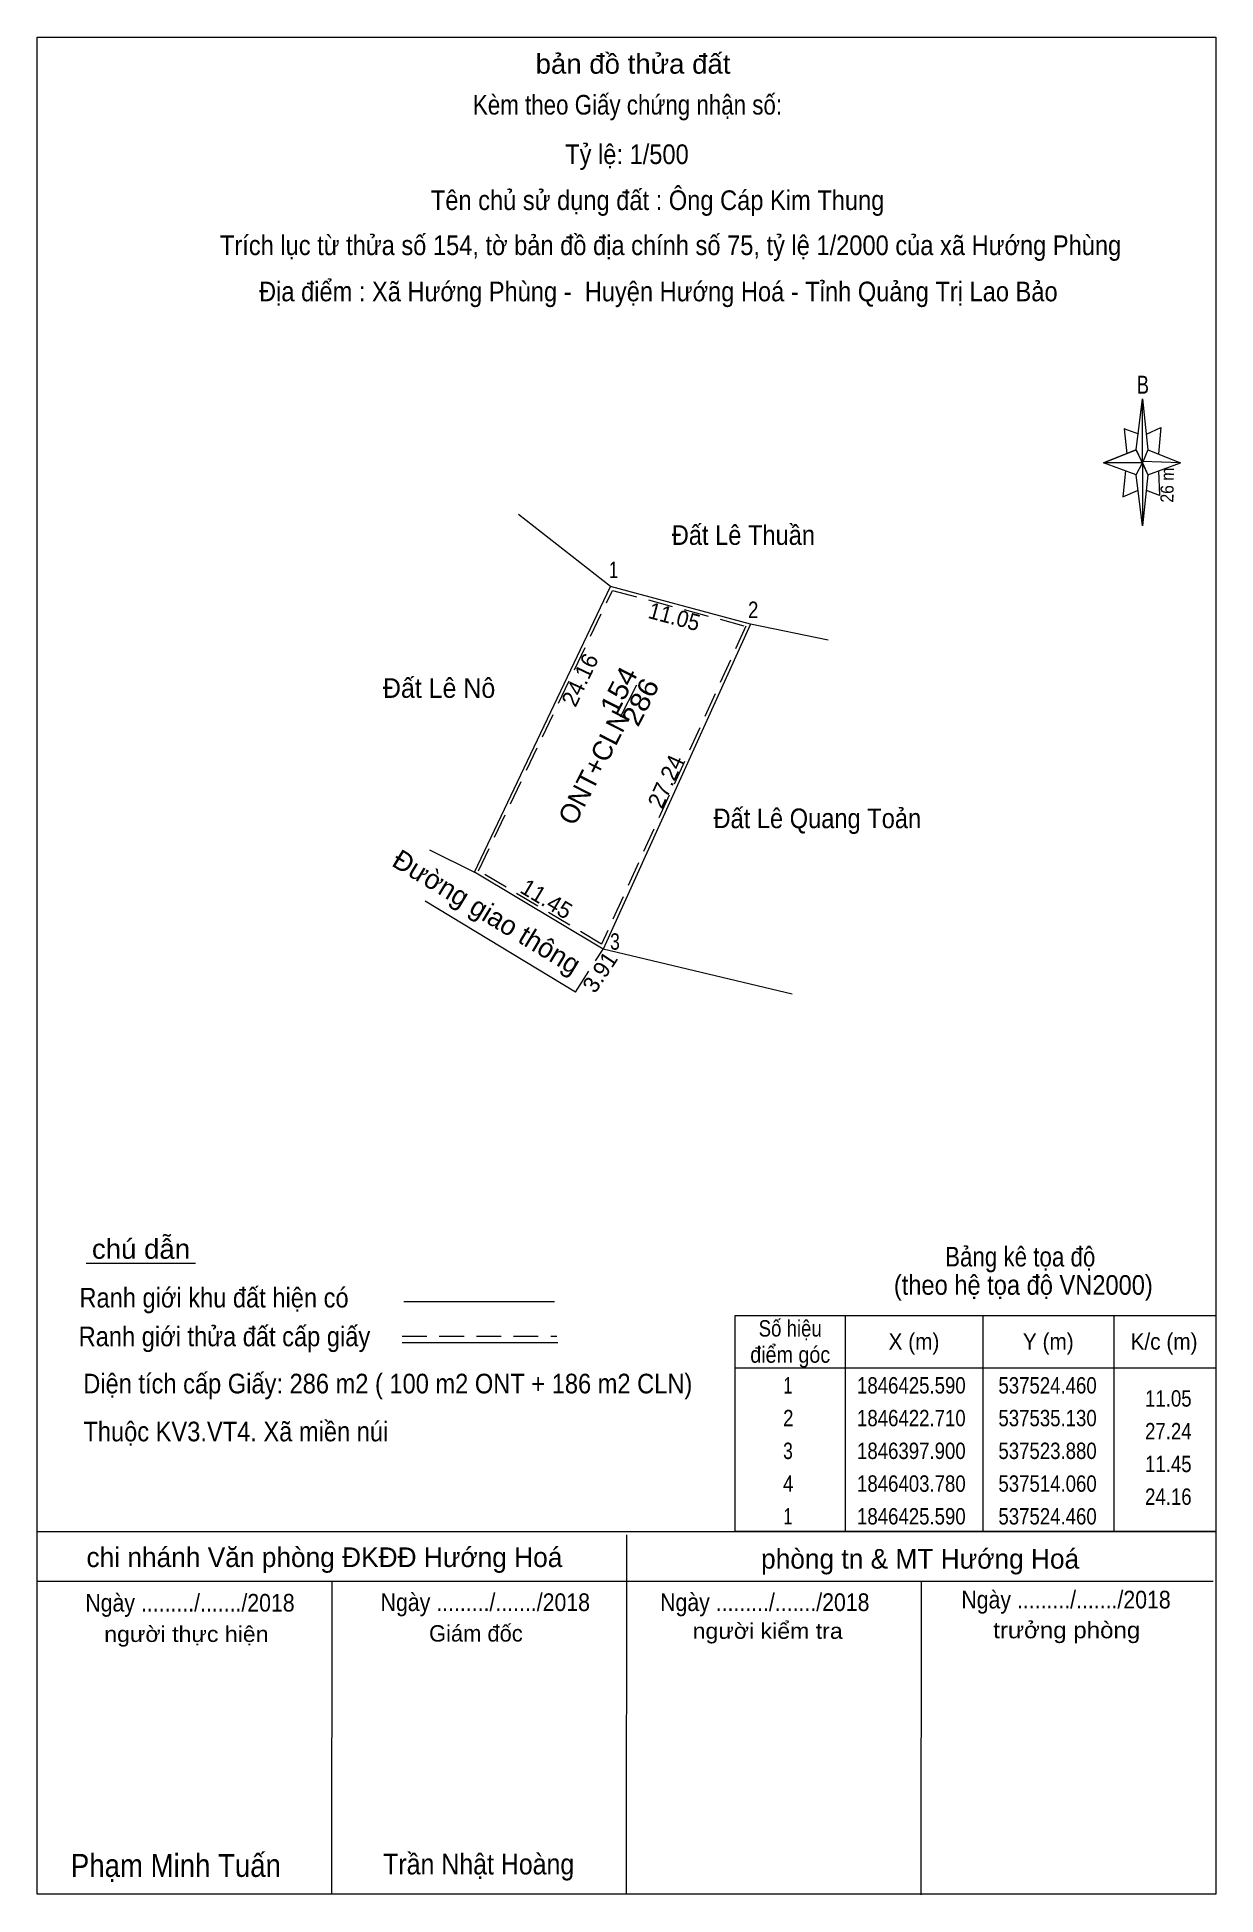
# Model space of a CAD drawing. Header units: metres. Extents: x 536922 to 537571, y 1846317 to 1846468.
# Drawn here: x 537480.7 to 537570.7, y 1846325.7 to 1846467.5 of the extents above; entities that cross this region are included whole.
import ezdxf
from ezdxf.enums import TextEntityAlignment as Align

# ---------------------------------------------------------------- set-up
doc = ezdxf.new("R2010")
doc.units = ezdxf.units.M
doc.header["$LTSCALE"] = 0.63
doc.linetypes.add('DOTTED', pattern=[1.5, 0.3, -1.2])
doc.linetypes.add('MEDIUM_DASHED', pattern=[4.5, 3, -1.5])
for name, color, linetype, lineweight in [('1', 7, 'DOTTED', 13), ('10', 7, 'Continuous', 13), ('11', 7, 'Continuous', 13), ('17', 7, 'Continuous', 13), ('6', 7, 'Continuous', 13), ('63', 7, 'Continuous', 13)]:
    doc.layers.add(name, color=color, linetype=linetype, lineweight=lineweight)

msp = doc.modelspace()

# ---------------------------------------------------------------- texts
at = {"layer": '11'}
for s, width, p in [('Đất Lê Thuần', 0.9, (537534.595, 1846428.76)), ('Đất Lê Nô', 0.95, (537511.36, 1846417.08)), ('Đất Lê Quang Toản', 0.9, (537540.24, 1846407.13))]:
    msp.add_text(s, height=1.5, dxfattribs=dict(at, width=width)).set_placement(p, align=Align.CENTER)
at = {"layer": '11', "width": 1.1}
for s, p in [('154', (537525.7432, 1846417.3084)), ('286', (537527.3906, 1846416.4234))]:
    msp.add_text(s, height=1.5, rotation=62.903, dxfattribs=at).set_placement(p, align=Align.CENTER)
at = {"layer": '11'}
for s, rotation, p in [('ONT+CLN', 62.903, (537523.8593, 1846411.4184)), ('Đường giao thông', 328.846, (537514.612, 1846400.0977))]:
    msp.add_text(s, height=1.5, rotation=rotation, dxfattribs=at).set_placement(p, align=Align.CENTER)
at = {"layer": '6'}
for s, height, width, p in [('bản đồ thửa đất', 1.5, 1.05, (537526.17, 1846464.74)), ('Kèm theo Giấy chứng nhận số:', 1.5, 0.85, (537525.745, 1846461.62)), ('Tỷ lệ: 1/500', 1.5, 0.9, (537525.705, 1846457.84)), ('Tên chủ sử dụng đất : Ông Cáp Kim Thung', 1.5, 0.9, (537528.045, 1846454.33)), ('Trích lục từ thửa số 154, tờ bản đồ địa chính số 75, tỷ lệ 1/2000 của xã Hướng Phùng', 1.5, 0.9, (537529.035, 1846450.89)), ('Địa điểm : Xã Hướng Phùng -  Huyện Hướng Hoá - Tỉnh Quảng Trị Lao Bảo', 1.5, 0.9, (537528.1, 1846447.36)), ('B', 1.378, 0.75, (537565.1, 1846440.3)), ('chú dẫn', 1.5, 1.05, (537488.6, 1846374.25)), ('Bảng kê tọa độ ', 1.5, 0.85, (537555.97, 1846373.66)), ('Ranh giới khu đất hiện có ', 1.5, 0.9, (537494.425, 1846370.53)), ('(theo hệ tọa độ VN2000)', 1.5, 0.9, (537555.97, 1846371.5)), ('Ranh giới thửa đất cấp giấy', 1.5, 0.9, (537494.97, 1846367.57)), ('Ngày ........./......./2018', 1.35, 0.9, (537492.34, 1846347.31)), ('Ngày ........./......./2018', 1.35, 0.9, (537514.89, 1846347.35)), ('Ngày ........./......./2018', 1.35, 0.9, (537536.23, 1846347.35)), ('Ngày ........./......./2018', 1.35, 0.9, (537559.23, 1846347.55)), ('người kiểm tra', 1.2, 1.1, (537536.45, 1846345.23)), ('trưởng phòng', 1.25, 1.1, (537559.285, 1846345.27)), ('người thực hiện', 1.2, 1.1, (537492.065, 1846344.99)), ('Phạm Minh Tuấn', 1.75, 0.9, (537491.265, 1846327.05)), ('Trần Nhật Hoàng', 1.58, 0.9, (537514.385, 1846327.24))]:
    msp.add_text(s, height=height, dxfattribs=dict(at, width=width)).set_placement(p, align=Align.CENTER)
at = {"layer": '6', "width": 0.9}
msp.add_text('26 m', height=0.9996, rotation=89.004, dxfattribs=at).set_placement((537567.4529, 1846433.3163), align=Align.CENTER)
for s, p in [('Diện tích cấp Giấy: 286 m2 ( 100 m2 ONT + 186 m2 CLN)', (537484.19, 1846363.97)), ('Thuộc KV3.VT4. Xã miền núi', (537484.2, 1846360.31))]:
    msp.add_text(s, height=1.5, dxfattribs=at).set_placement(p)
at = {"layer": '6'}
for s, height, p in [('chi nhánh Văn phòng ĐKĐĐ Hướng Hoá', 1.5, (537502.605, 1846350.71)), ('phòng tn & MT Hướng Hoá', 1.5, (537548.09, 1846350.59)), ('Giám đốc', 1.25, (537514.17, 1846345.02))]:
    msp.add_text(s, height=height, dxfattribs=at).set_placement(p, align=Align.CENTER)
at = {"layer": '63'}
for s, width, p in [(' 1', 0.75, (537525.03, 1846426.23)), (' 2', 0.85, (537535.74, 1846423.18)), (' 3', 0.8, (537525.16, 1846397.85)), ('11.05', 0.85, (537568.82, 1846362.96)), ('27.24', 0.85, (537568.82, 1846360.46)), ('11.45', 0.85, (537568.82, 1846357.96)), ('24.16', 0.85, (537568.82, 1846355.46))]:
    msp.add_text(s, height=1.25, dxfattribs=dict(at, width=width)).set_placement(p, align=Align.RIGHT)
at = {"layer": '63', "width": 0.95}
msp.add_text('11.05', height=1.25, rotation=344.895, dxfattribs=at).set_placement((537529.1621, 1846422.6793), align=Align.CENTER)
at = {"layer": '63'}
for s, rotation, p in [('24.16', 64.506, (537522.6789, 1846418.186)), ('27.24', 65.608, (537529.2369, 1846410.4419)), ('11.45', 329.088, (537519.2439, 1846401.1899)), ('3.91', 56.467, (537524.1674, 1846395.7997))]:
    msp.add_text(s, height=1.25, rotation=rotation, dxfattribs=at).set_placement(p, align=Align.CENTER)
for s, width, p in [('Số hiệu', 0.85, (537538.17, 1846368.31)), ('X (m)', 0.95, (537547.62, 1846367.31)), ('Y (m)', 0.95, (537557.875, 1846367.31)), ('K/c (m)', 0.95, (537566.715, 1846367.31)), ('điểm góc', 0.9, (537538.17, 1846366.31)), (' 1', 0.75, (537537.82, 1846363.96)), ('1846425.590', 0.85, (537547.42, 1846363.96)), ('537524.460', 0.85, (537557.82, 1846363.96)), (' 2', 0.85, (537537.825, 1846361.46)), ('1846422.710', 0.85, (537547.42, 1846361.46)), ('537535.130', 0.85, (537557.82, 1846361.46)), (' 3', 0.8, (537537.815, 1846358.96)), ('1846397.900', 0.85, (537547.42, 1846358.96)), ('537523.880', 0.85, (537557.82, 1846358.96)), (' 4', 0.85, (537537.82, 1846356.46)), ('1846403.780', 0.85, (537547.42, 1846356.46)), ('537514.060', 0.85, (537557.82, 1846356.46)), (' 1', 0.75, (537537.82, 1846353.96)), ('1846425.590', 0.85, (537547.42, 1846353.96)), ('537524.460', 0.85, (537557.82, 1846353.96))]:
    msp.add_text(s, height=1.25, dxfattribs=dict(at, width=width)).set_placement(p, align=Align.CENTER)

# ---------------------------------------------------------------- linework, layer by layer
at = {"layer": '1', "linetype": 'MEDIUM_DASHED'}
msp.add_lwpolyline([(537524.6, 1846425.29), (537534.78, 1846422.55), (537523.77, 1846398.26), (537514.38, 1846403.88)], close=True, dxfattribs=at)
at = {"layer": '10'}
for p, q in [((537514.06, 1846403.78), (537524.46, 1846425.59)), ((537535.13, 1846422.71), (537523.88, 1846397.9)), ((537523.88, 1846397.9), (537514.06, 1846403.78)), ((537521.77, 1846394.61), (537510.29, 1846401.55)), ((537538.32, 1846394.46), (537523.88, 1846397.9))]:
    msp.add_line(p, q, dxfattribs=at)
at = {"layer": '10', "linetype": 'MEDIUM_DASHED'}
msp.add_line((537521.77, 1846394.61), (537523.88, 1846397.9), dxfattribs=at)
at = {"layer": '10'}
msp.add_lwpolyline([(537541.07, 1846421.49), (537535.13, 1846422.71), (537524.46, 1846425.59), (537517.42, 1846431.07)], dxfattribs=at)
at = {"layer": '11'}
msp.add_line((537525.22, 1846415.62), (537526.47, 1846418.08), dxfattribs=at)
at = {"layer": '17'}
msp.add_line((537484.42, 1846373.91), (537492.76, 1846373.91), dxfattribs=at)
for points in [[(537525.67, 1846325.7), (537525.67, 1846325.73), (537525.69, 1846353.17)], [(537503.17, 1846325.72), (537503.17, 1846325.73), (537503.19, 1846349.63)], [(537548.17, 1846325.68), (537548.17, 1846325.73), (537548.19, 1846349.63)]]:
    msp.add_lwpolyline(points, dxfattribs=at)
at = {"layer": '6'}
for p, q in [((537480.67, 1846325.73), (537480.67, 1846467.53)), ((537564.58, 1846436.02), (537565.08, 1846439.92)), ((537565.48, 1846436.02), (537567.98, 1846435.02)), ((537564.58, 1846434.12), (537562.08, 1846435.02)), ((537565.48, 1846434.12), (537565.08, 1846430.22)), ((537566.28, 1846434.42), (537566.38, 1846432.52)), ((537566.38, 1846432.52), (537565.38, 1846432.92)), ((537508.68, 1846370.98), (537520.18, 1846370.98)), ((537508.53, 1846367.86), (537520.43, 1846367.86)), ((537480.67, 1846353.43), (537570.67, 1846353.43)), ((537480.67, 1846349.63), (537570.47, 1846349.63)), ((537570.67, 1846325.73), (537480.67, 1846325.73))]:
    msp.add_line(p, q, dxfattribs=at)
at = {"layer": '6', "linetype": 'MEDIUM_DASHED'}
msp.add_line((537508.54, 1846368.35), (537520.34, 1846368.35), dxfattribs=at)
at = {"layer": '6'}
for points in [[(537480.67, 1846467.53), (537570.67, 1846467.53), (537570.67, 1846325.73)], [(537564.78, 1846437.22), (537563.68, 1846437.62), (537563.88, 1846435.72)], [(537565.38, 1846437.22), (537566.48, 1846437.72), (537566.28, 1846435.72)], [(537565.08, 1846435.02), (537564.58, 1846436.02), (537562.08, 1846435.02)], [(537565.08, 1846435.02), (537565.48, 1846434.12), (537567.98, 1846435.02)], [(537563.78, 1846434.42), (537563.58, 1846432.42), (537564.68, 1846432.92)]]:
    msp.add_lwpolyline(points, dxfattribs=at)
for points in [[(537565.08, 1846439.92), (537565.48, 1846436.02), (537565.08, 1846435.02)], [(537565.08, 1846435.02), (537562.08, 1846435.02), (537564.58, 1846436.02), (537565.48, 1846434.12), (537567.98, 1846435.02), (537565.08, 1846435.12)], [(537565.08, 1846435.02), (537565.08, 1846430.22), (537564.58, 1846434.12)]]:
    msp.add_lwpolyline(points, close=True, dxfattribs=at)
at = {"layer": '63'}
for p, q in [((537510.64, 1846405.47), (537514.06, 1846403.78)), ((537542.37, 1846369.93), (537542.37, 1846353.43)), ((537552.87, 1846369.93), (537552.87, 1846353.43)), ((537562.87, 1846369.93), (537562.87, 1846353.43)), ((537533.97, 1846365.93), (537570.67, 1846365.93))]:
    msp.add_line(p, q, dxfattribs=at)
msp.add_lwpolyline([(537533.97, 1846369.93), (537570.67, 1846369.93), (537570.67, 1846353.43), (537533.97, 1846353.43)], close=True, dxfattribs=at)

msp.set_redraw_order([(e.dxf.handle, doc.entitydb.next_handle()) for e in msp.query("TEXT MTEXT ATTDEF DIMENSION ARC_DIMENSION")])  # texts and dimensions are drawn at this point

doc.saveas('drawing.dxf')
